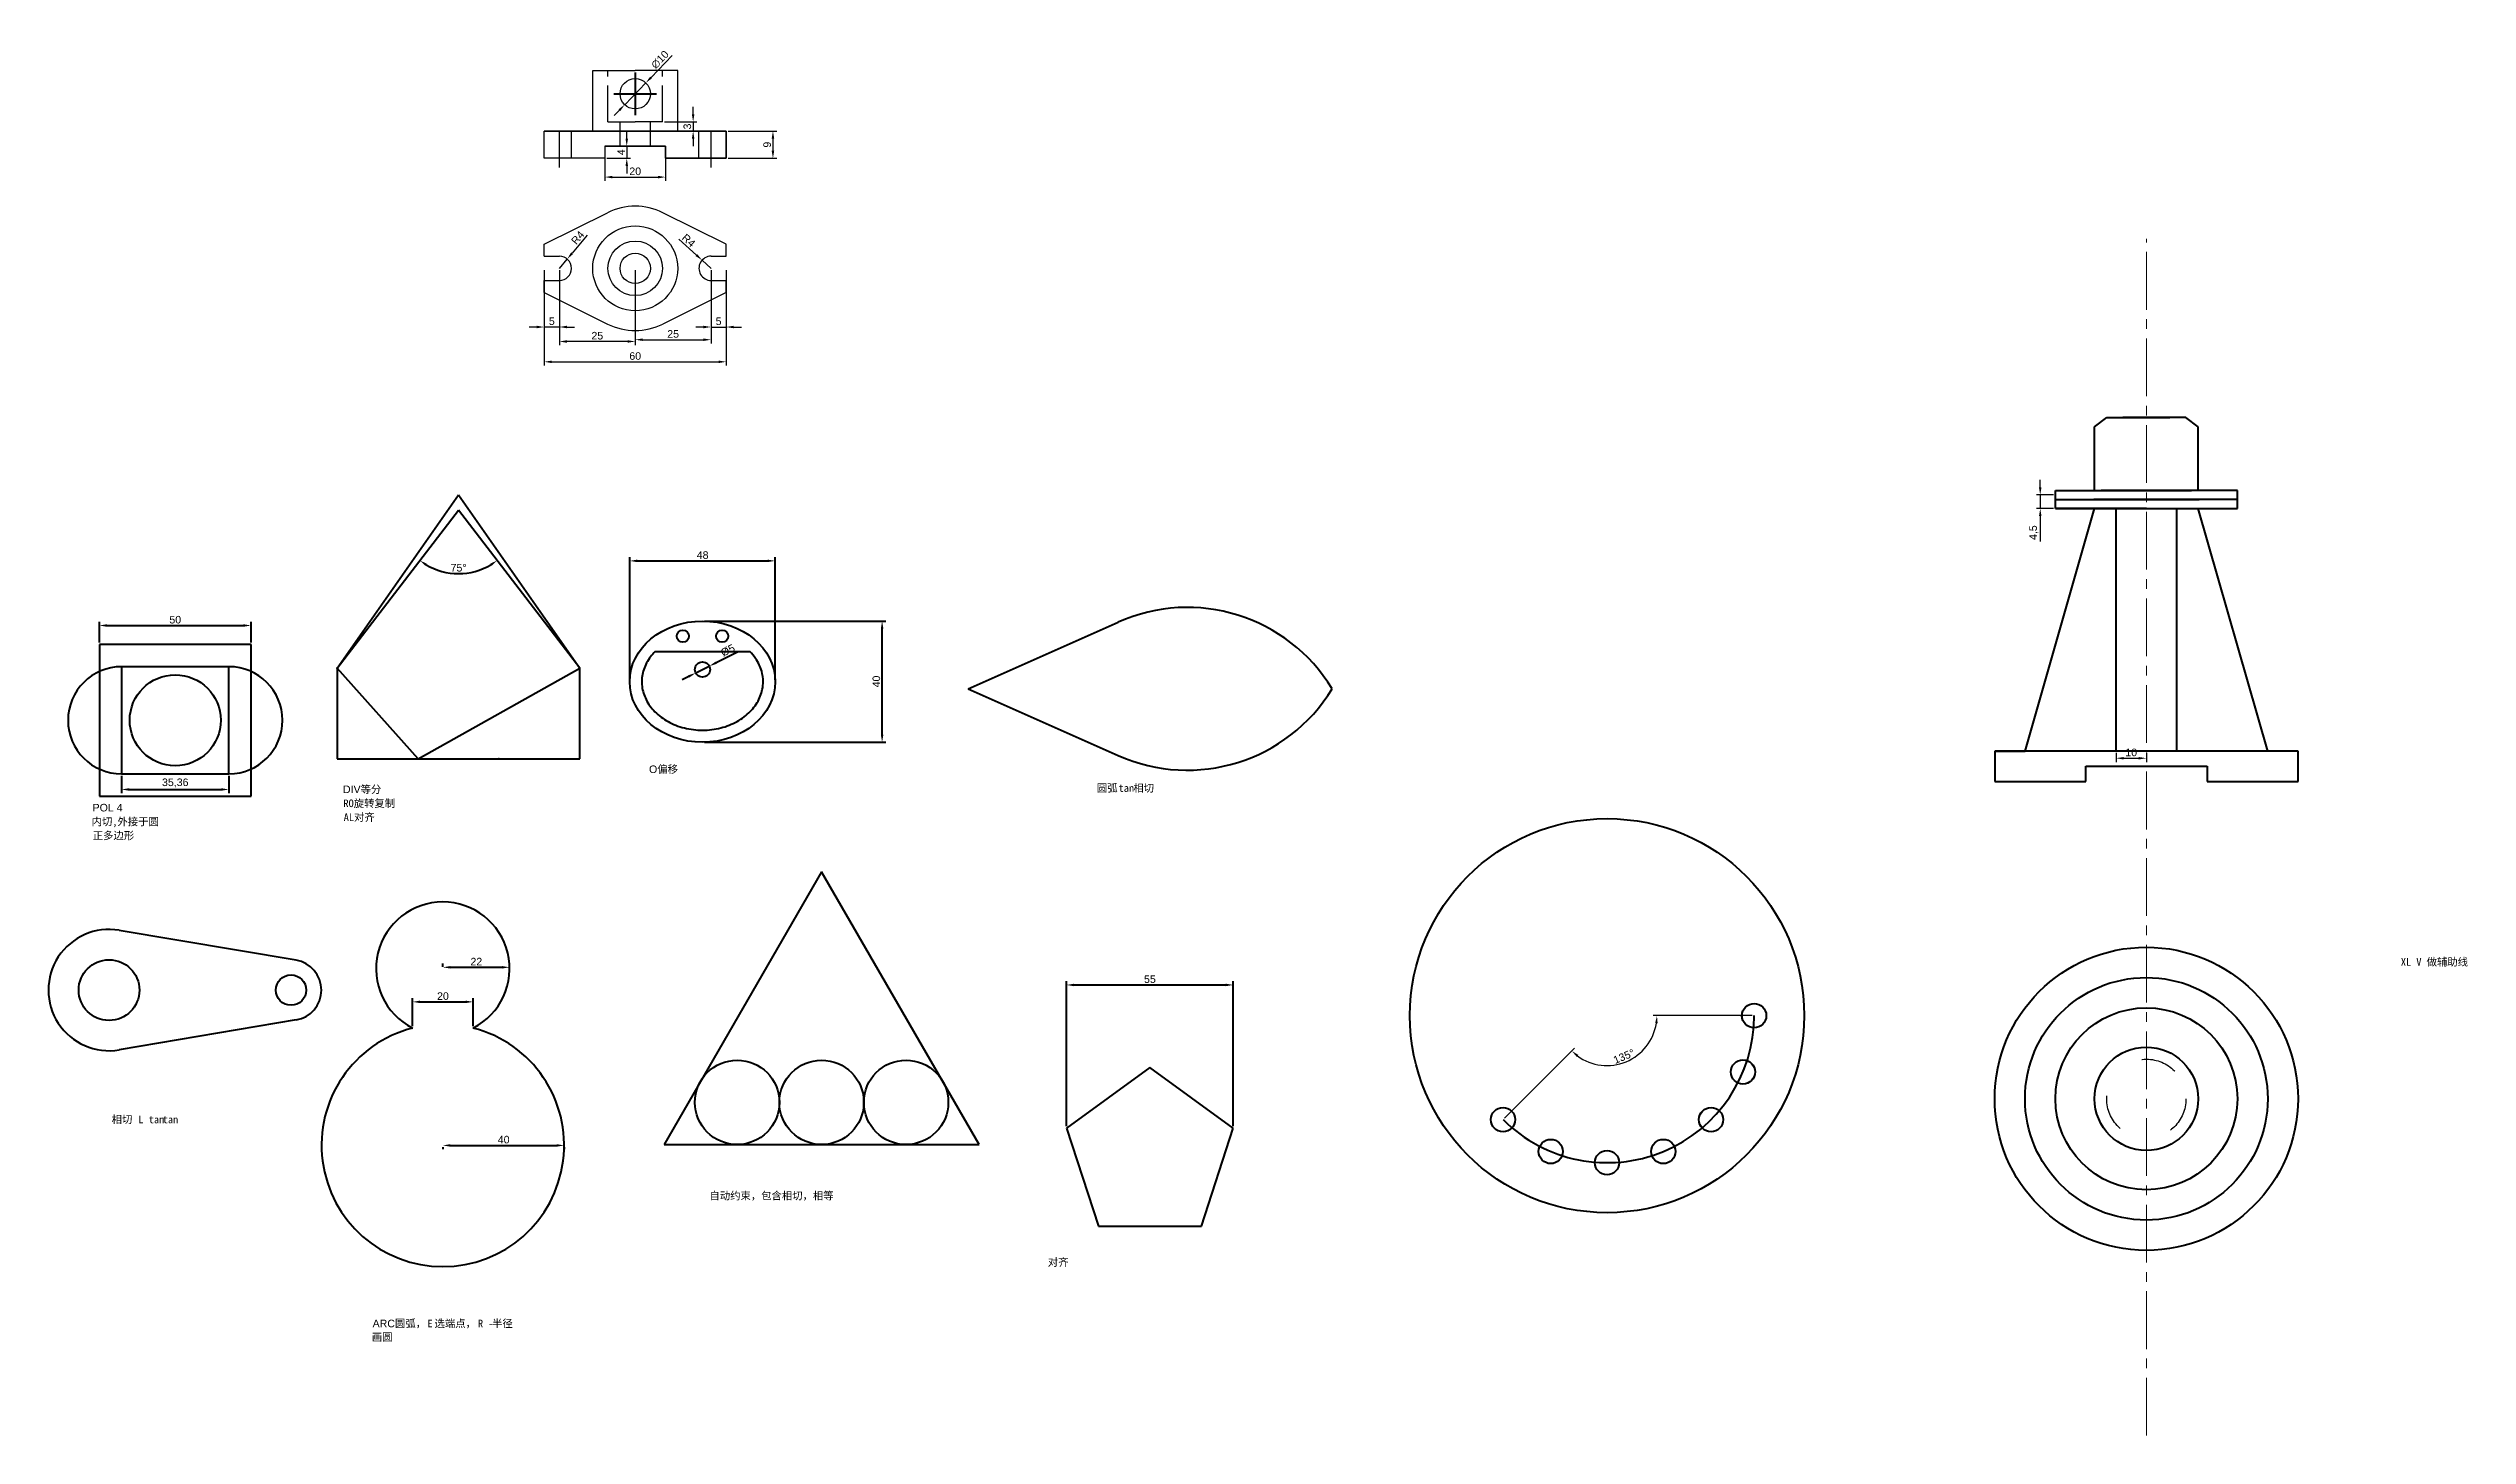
# Model space of a CAD drawing. Header units: millimetres. Extents: x -16 to 1184, y -150 to 308.
# Drawn here: x 386 to 1184, y -150 to 308 of the extents above; entities that cross this region are included whole.
import ezdxf

# ---------------------------------------------------------------- set-up
doc = ezdxf.new("R2010")
doc.units = ezdxf.units.MM
for name, pattern in [('ACAD_ISO02W100', [15, 12, -3]), ('ACAD_ISO03W100', [30, 12, -18]), ('CENTER2', [28.575, 19.05, -3.175, 3.175, -3.175])]:
    doc.linetypes.add(name, pattern=pattern)
doc.layers.get('0').update_dxf_attribs({"lineweight": 140})
doc.layers.add('图层1', color=7, linetype='ACAD_ISO03W100')
doc.layers.add('虚线层', color=4, linetype='ACAD_ISO02W100', lineweight=25)
doc.styles.add('MtXpl_', font='')
doc.styles.get("Standard").update_dxf_attribs({"font": 'arial.ttf'})
doc.styles.get('MtXpl_').set_extended_font_data('SimSun')
doc.dimstyles.new('ISO-25', dxfattribs={"dimtxt": 2.5, "dimasz": 2.5, "dimexe": 1.25, "dimexo": 0.625, "dimtad": 1, "dimtxsty": 'Standard', "dimcen": 2.5, "dimadec": 0, "dimazin": 0, "dimtfac": 1, "dimtmove": 0, "dimatfit": 3, "dimfxl": 1, "dimarcsym": 0})

msp = doc.modelspace()

# ---------------------------------------------------------------- texts
for s, rotation, p in [('75°', 360, (519.089, 134.898)), ('Ø5', 26.549742, (608.951, 106.784)), ('40', 90, (660.697, 96.686))]:
    msp.add_text(s, height=2.5, rotation=rotation).set_placement(p)
for s, p in [('48', (600.246, 139.094)), ('50', (426.379, 117.771)), ('35,36', (423.948, 64.125)), ('DIV', (483.604, 61.803)), ('O', (584.515, 68.431)), ('POL 4', (401.053, 55.761)), ('22', (525.638, 4.963)), ('55', (747.713, -0.822)), ('20', (514.629, -6.403)), ('40', (534.658, -53.755)), ('ARC', (493.376, -114.431))]:
    msp.add_text(s, height=2.5).set_placement(p)
at = {"style": 'MtXpl_'}
for s, p in [('等分', (489.426, 61.803)), ('偏移', (587.232, 68.431)), ('圆弧', (732.177, 62.233)), ('tan', (739.328, 62.233)), ('相切', (744.183, 62.233)), ('RO旋转复制', (483.761, 57.19)), ('内切,外接于圆', (400.75, 51.147)), ('正多边形', (401.113, 46.548)), ('AL对齐', (483.845, 52.59)), ('XL V 做辅助线', (1162.08, 4.855)), ('相切', (407.333, -47.126)), (' L tan ', (414.483, -47.126)), ('tan', (424.192, -47.126)), ('自动约束，包含相切，相等', (604.447, -72.275)), ('对齐', (716.004, -94.229)), ('圆弧，', (500.75, -114.431)), ('选端点，', (513.806, -114.431)), ('半径', (532.763, -114.431)), ('画圆', (493.125, -118.947)), ('E', (511.476, -114.431)), ('R -', (528.107, -114.431))]:
    msp.add_text(s, height=2.5, dxfattribs=at).set_placement(p)

# ---------------------------------------------------------------- blocks, each defined once
blk = doc.blocks.new('*U5')
blk.add_circle((4, 4), 4)
blk = doc.blocks.new('*U6')
at = {"color": 0, "linetype": 'ByBlock', "lineweight": -2, "transparency": 16777216}
for p, rotation in [((2560.21, 51.44), 59.99999999999999), ((2564.21, 55.44), 120), ((2557.28, 62.37), 240), ((2553.28, 58.37), 299.9999999999999), ((2562.75, 60.91), 180)]:
    blk.add_blockref('*U5', p, dxfattribs=dict(at, rotation=rotation))
blk.add_blockref('*U5', (2554.75, 52.91), dxfattribs=at)
blk = doc.blocks.new('*U3')
at = {"rotation": 90}
blk.add_blockref('*U6', (56.91, -2558.75), dxfattribs=at)
blk = doc.blocks.new('*U4')
at = {"color": 0, "linetype": 'ByBlock', "lineweight": -2, "transparency": 16777216}
for p, rotation in [((948.87, -11.62), 270), ((945.18, -30.18), 247.4999999999999), ((866.08, -45.92), 134.9999999999997), ((934.67, -45.92), 224.9999999999999), ((881.81, -56.43), 157.4999999999997), ((900.37, -60.12), 180), ((918.93, -56.43), 202.4999999999998)]:
    blk.add_blockref('*U3', p, dxfattribs=dict(at, rotation=rotation))
blk = doc.blocks.new('*D7')
at = {"color": 0, "lineweight": -2, "transparency": 16777216}
for p, q in [((948.25, -11.62), (915.58, -11.62)), ((866.52, -45.47), (889.62, -22.37))]:
    blk.add_line(p, q, dxfattribs=at)
blk.add_arc((900.37, -11.62), 16.45, 233.71367, 351.28633, dxfattribs=at)
at = {"color": 0, "transparency": 16777216}
for points in [[(916.22, -14.08), (917.05, -14.14), (916.83, -11.62)], [(890.36, -25.2), (890.91, -24.57), (888.74, -23.26)]]:
    blk.add_solid(points, dxfattribs=at)
at = {"layer": 'Defpoints', "color": 0, "transparency": 16777216}
for p in [(900.37, -11.62), (948.87, -11.62), (900.37, -28.07), (866.08, -45.92)]:
    blk.add_point(p, dxfattribs=at)
at = {"color": 0, "transparency": 16777216, "insert": (905.94, -25.06), "char_height": 2.5, "attachment_point": 5, "rotation": 22.5}
blk.add_mtext('135°', dxfattribs=at)
blk = doc.blocks.new('*D16')
at = {"color": 0, "lineweight": -2, "transparency": 16777216}
for p, q in [((549.96, 228.31), (549.96, 202.85)), ((609.96, 228.31), (609.96, 202.85)), ((552.46, 204.1), (607.46, 204.1))]:
    blk.add_line(p, q, dxfattribs=at)
at = {"color": 0, "transparency": 16777216}
for points in [[(552.46, 204.51), (552.46, 203.68), (549.96, 204.1)], [(607.46, 204.51), (607.46, 203.68), (609.96, 204.1)]]:
    blk.add_solid(points, dxfattribs=at)
at = {"layer": 'Defpoints', "color": 0, "transparency": 16777216}
for p in [(549.96, 228.94), (609.96, 228.94), (609.96, 204.1)]:
    blk.add_point(p, dxfattribs=at)
at = {"color": 0, "transparency": 16777216, "insert": (579.96, 206), "char_height": 2.5, "attachment_point": 5}
blk.add_mtext('60', dxfattribs=at)
blk = doc.blocks.new('*D17')
at = {"color": 0, "lineweight": -2, "transparency": 16777216}
for p, q in [((554.96, 234.31), (554.96, 209.55)), ((579.96, 234.31), (579.96, 209.55)), ((577.46, 210.8), (557.46, 210.8))]:
    blk.add_line(p, q, dxfattribs=at)
at = {"color": 0, "transparency": 16777216}
for points in [[(557.46, 211.22), (557.46, 210.39), (554.96, 210.8)], [(577.46, 211.22), (577.46, 210.39), (579.96, 210.8)]]:
    blk.add_solid(points, dxfattribs=at)
at = {"layer": 'Defpoints', "color": 0, "transparency": 16777216}
for p in [(554.96, 234.94), (579.96, 234.94), (554.96, 210.8)]:
    blk.add_point(p, dxfattribs=at)
at = {"color": 0, "transparency": 16777216, "insert": (567.46, 212.7), "char_height": 2.5, "attachment_point": 5}
blk.add_mtext('25', dxfattribs=at)
blk = doc.blocks.new('*D18')
at = {"color": 0, "lineweight": -2, "transparency": 16777216}
for p, q in [((579.96, 234.31), (579.96, 210.14)), ((604.96, 234.31), (604.96, 210.14)), ((582.46, 211.39), (602.46, 211.39))]:
    blk.add_line(p, q, dxfattribs=at)
at = {"color": 0, "transparency": 16777216}
for points in [[(582.46, 211.81), (582.46, 210.98), (579.96, 211.39)], [(602.46, 211.81), (602.46, 210.98), (604.96, 211.39)]]:
    blk.add_solid(points, dxfattribs=at)
at = {"layer": 'Defpoints', "color": 0, "transparency": 16777216}
for p in [(579.96, 234.94), (604.96, 234.94), (604.96, 211.39)]:
    blk.add_point(p, dxfattribs=at)
at = {"color": 0, "transparency": 16777216, "insert": (592.46, 213.29), "char_height": 2.5, "attachment_point": 5}
blk.add_mtext('25', dxfattribs=at)
blk = doc.blocks.new('*D19')
at = {"color": 0, "lineweight": -2, "transparency": 16777216}
for p, q in [((604.96, 234.31), (604.96, 214.33)), ((609.96, 234.31), (609.96, 214.33)), ((602.46, 215.58), (599.96, 215.58)), ((604.96, 215.58), (609.96, 215.58)), ((612.46, 215.58), (614.96, 215.58))]:
    blk.add_line(p, q, dxfattribs=at)
at = {"color": 0, "transparency": 16777216}
for points in [[(602.46, 216), (602.46, 215.16), (604.96, 215.58)], [(612.46, 216), (612.46, 215.16), (609.96, 215.58)]]:
    blk.add_solid(points, dxfattribs=at)
at = {"layer": 'Defpoints', "color": 0, "transparency": 16777216}
for p in [(604.96, 234.94), (609.96, 234.94), (609.96, 215.58)]:
    blk.add_point(p, dxfattribs=at)
at = {"color": 0, "transparency": 16777216, "insert": (607.46, 217.48), "char_height": 2.5, "attachment_point": 5}
blk.add_mtext('5', dxfattribs=at)
blk = doc.blocks.new('*D20')
at = {"color": 0, "lineweight": -2, "transparency": 16777216}
for p, q in [((549.96, 234.31), (549.96, 214.33)), ((554.96, 234.31), (554.96, 214.33)), ((547.46, 215.58), (544.96, 215.58)), ((554.96, 215.58), (549.96, 215.58)), ((557.46, 215.58), (559.96, 215.58))]:
    blk.add_line(p, q, dxfattribs=at)
at = {"color": 0, "transparency": 16777216}
for points in [[(547.46, 216), (547.46, 215.16), (549.96, 215.58)], [(557.46, 216), (557.46, 215.16), (554.96, 215.58)]]:
    blk.add_solid(points, dxfattribs=at)
at = {"layer": 'Defpoints', "color": 0, "transparency": 16777216}
for p in [(549.96, 234.94), (554.96, 234.94), (549.96, 215.58)]:
    blk.add_point(p, dxfattribs=at)
at = {"color": 0, "transparency": 16777216, "insert": (552.46, 217.48), "char_height": 2.5, "attachment_point": 5}
blk.add_mtext('5', dxfattribs=at)
blk = doc.blocks.new('*D21')
at = {"color": 0, "lineweight": -2, "transparency": 16777216}
for p, q in [((564.14, 245.87), (559.14, 239.92)), ((554.96, 234.94), (557.54, 238))]:
    blk.add_line(p, q, dxfattribs=at)
at = {"color": 0, "transparency": 16777216}
blk.add_solid([(558.82, 240.19), (559.46, 239.65), (557.54, 238)], dxfattribs=at)
at = {"layer": 'Defpoints', "color": 0, "transparency": 16777216}
for p in [(554.96, 234.94), (557.54, 238)]:
    blk.add_point(p, dxfattribs=at)
at = {"color": 0, "transparency": 16777216, "insert": (561.01, 245.06), "char_height": 2.5, "attachment_point": 5, "rotation": 49.99634}
blk.add_mtext('R4', dxfattribs=at)
blk = doc.blocks.new('*D22')
at = {"color": 0, "lineweight": -2, "transparency": 16777216}
for p, q in [((594.38, 244.52), (600.15, 239.3)), ((604.96, 234.94), (602, 237.62))]:
    blk.add_line(p, q, dxfattribs=at)
at = {"color": 0, "transparency": 16777216}
blk.add_solid([(600.43, 239.61), (599.87, 238.99), (602, 237.62)], dxfattribs=at)
at = {"layer": 'Defpoints', "color": 0, "transparency": 16777216}
for p in [(602, 237.62), (604.96, 234.94)]:
    blk.add_point(p, dxfattribs=at)
at = {"color": 0, "transparency": 16777216, "insert": (597.6, 244.14), "char_height": 2.5, "attachment_point": 5, "rotation": 317.84376}
blk.add_mtext('R4', dxfattribs=at)
blk = doc.blocks.new('*D23')
at = {"color": 0, "lineweight": -2, "transparency": 16777216}
for p, q in [((592.17, 305.13), (585.18, 297.91)), ((576.49, 288.93), (583.44, 296.12)), ((574.75, 287.14), (573.01, 285.34))]:
    blk.add_line(p, q, dxfattribs=at)
at = {"color": 0, "transparency": 16777216}
for points in [[(584.88, 298.2), (585.48, 297.62), (583.44, 296.12)], [(574.45, 287.43), (575.05, 286.85), (576.49, 288.93)]]:
    blk.add_solid(points, dxfattribs=at)
at = {"layer": 'Defpoints', "color": 0, "transparency": 16777216}
for p in [(583.44, 296.12), (576.49, 288.93)]:
    blk.add_point(p, dxfattribs=at)
at = {"color": 0, "transparency": 16777216, "insert": (588.13, 303.79), "char_height": 2.5, "attachment_point": 5, "rotation": 45.92415}
blk.add_mtext('∅10', dxfattribs=at)
blk = doc.blocks.new('*D24')
at = {"color": 0, "lineweight": -2, "transparency": 16777216}
for p, q in [((599.06, 285.74), (599.06, 288.24)), ((589.59, 283.24), (600.31, 283.24)), ((589.59, 280.24), (600.31, 280.24)), ((599.06, 283.24), (599.06, 280.24)), ((599.06, 277.74), (599.06, 275.24))]:
    blk.add_line(p, q, dxfattribs=at)
at = {"color": 0, "transparency": 16777216}
for points in [[(598.64, 285.74), (599.47, 285.74), (599.06, 283.24)], [(598.64, 277.74), (599.47, 277.74), (599.06, 280.24)]]:
    blk.add_solid(points, dxfattribs=at)
at = {"layer": 'Defpoints', "color": 0, "transparency": 16777216}
for p in [(588.96, 283.24), (588.96, 280.24), (599.06, 280.24)]:
    blk.add_point(p, dxfattribs=at)
at = {"color": 0, "transparency": 16777216, "insert": (597.15, 281.74), "char_height": 2.5, "attachment_point": 5, "rotation": 90}
blk.add_mtext('3', dxfattribs=at)
blk = doc.blocks.new('*D25')
at = {"color": 0, "lineweight": -2, "transparency": 16777216}
for p, q in [((610.59, 280.24), (626.62, 280.24)), ((610.59, 271.24), (626.62, 271.24)), ((625.37, 277.74), (625.37, 273.74))]:
    blk.add_line(p, q, dxfattribs=at)
at = {"color": 0, "transparency": 16777216}
for points in [[(624.95, 277.74), (625.79, 277.74), (625.37, 280.24)], [(624.95, 273.74), (625.79, 273.74), (625.37, 271.24)]]:
    blk.add_solid(points, dxfattribs=at)
at = {"layer": 'Defpoints', "color": 0, "transparency": 16777216}
for p in [(609.96, 280.24), (609.96, 271.24), (625.37, 271.24)]:
    blk.add_point(p, dxfattribs=at)
at = {"color": 0, "transparency": 16777216, "insert": (623.47, 275.74), "char_height": 2.5, "attachment_point": 5, "rotation": 90}
blk.add_mtext('9', dxfattribs=at)
blk = doc.blocks.new('*D26')
at = {"color": 0, "lineweight": -2, "transparency": 16777216}
for p, q in [((577.18, 277.74), (577.18, 280.24)), ((570.59, 275.24), (578.43, 275.24)), ((570.59, 271.24), (578.43, 271.24)), ((577.18, 275.24), (577.18, 271.24)), ((577.18, 268.74), (577.18, 266.24))]:
    blk.add_line(p, q, dxfattribs=at)
at = {"color": 0, "transparency": 16777216}
for points in [[(576.76, 277.74), (577.59, 277.74), (577.18, 275.24)], [(576.76, 268.74), (577.59, 268.74), (577.18, 271.24)]]:
    blk.add_solid(points, dxfattribs=at)
at = {"layer": 'Defpoints', "color": 0, "transparency": 16777216}
for p in [(569.96, 275.24), (569.96, 271.24), (577.18, 271.24)]:
    blk.add_point(p, dxfattribs=at)
at = {"color": 0, "transparency": 16777216, "insert": (575.3, 273.24), "char_height": 2.5, "attachment_point": 5, "rotation": 90}
blk.add_mtext('4', dxfattribs=at)
blk = doc.blocks.new('*D27')
at = {"color": 0, "lineweight": -2, "transparency": 16777216}
for p, q in [((569.96, 272.62), (569.96, 263.79)), ((589.96, 272.62), (589.96, 263.79)), ((572.46, 265.04), (587.46, 265.04))]:
    blk.add_line(p, q, dxfattribs=at)
at = {"color": 0, "transparency": 16777216}
for points in [[(572.46, 265.46), (572.46, 264.62), (569.96, 265.04)], [(587.46, 265.46), (587.46, 264.62), (589.96, 265.04)]]:
    blk.add_solid(points, dxfattribs=at)
at = {"layer": 'Defpoints', "color": 0, "transparency": 16777216}
for p in [(569.96, 273.24), (589.96, 273.24), (589.96, 265.04)]:
    blk.add_point(p, dxfattribs=at)
at = {"color": 0, "transparency": 16777216, "insert": (579.96, 266.94), "char_height": 2.5, "attachment_point": 5}
blk.add_mtext('20', dxfattribs=at)
blk = doc.blocks.new('*D9')
at = {"color": 0, "lineweight": -2, "transparency": 16777216}
for p, q in [((1068.18, 75.06), (1068.18, 72.06)), ((1070.68, 73.31), (1075.68, 73.31)), ((1078.18, 75.06), (1078.18, 72.06))]:
    blk.add_line(p, q, dxfattribs=at)
at = {"color": 0, "transparency": 16777216}
for points in [[(1070.68, 73.72), (1070.68, 72.89), (1068.18, 73.31)], [(1075.68, 73.72), (1075.68, 72.89), (1078.18, 73.31)]]:
    blk.add_solid(points, dxfattribs=at)
at = {"layer": 'Defpoints', "color": 0, "transparency": 16777216}
for p in [(1068.18, 75.69), (1078.18, 75.69), (1078.18, 73.31)]:
    blk.add_point(p, dxfattribs=at)
at = {"color": 0, "transparency": 16777216, "insert": (1073.18, 75.21), "char_height": 2.5, "attachment_point": 5}
blk.add_mtext('10', dxfattribs=at)
blk = doc.blocks.new('*D10')
at = {"color": 0, "lineweight": -2, "transparency": 16777216}
for p, q in [((1047.55, 160.19), (1041.94, 160.19)), ((1043.19, 162.69), (1043.19, 165.19)), ((1043.19, 160.19), (1043.19, 155.69)), ((1047.55, 155.69), (1041.94, 155.69)), ((1043.19, 153.19), (1043.19, 144.77))]:
    blk.add_line(p, q, dxfattribs=at)
at = {"color": 0, "transparency": 16777216}
for points in [[(1042.77, 162.69), (1043.61, 162.69), (1043.19, 160.19)], [(1042.77, 153.19), (1043.61, 153.19), (1043.19, 155.69)]]:
    blk.add_solid(points, dxfattribs=at)
at = {"layer": 'Defpoints', "color": 0, "transparency": 16777216}
for p in [(1048.18, 160.19), (1043.19, 155.69), (1048.18, 155.69)]:
    blk.add_point(p, dxfattribs=at)
at = {"color": 0, "transparency": 16777216, "insert": (1041.07, 147.73), "char_height": 2.5, "attachment_point": 5, "rotation": 90}
blk.add_mtext('4,5', dxfattribs=at)
blk = doc.blocks.new('*U11')
at = {"color": 0, "linetype": 'CENTER2', "lineweight": 0, "transparency": 16777216}
blk.add_line((0, -265.87), (0, 128.94), dxfattribs=at)

# ---------------------------------------------------------------- dimensions: what is measured, and where the dimension line sits
dim = msp.add_diameter_dim_2p(p1=(576.486, 288.934), p2=(583.442, 296.118), dimstyle='ISO-25')
dim.commit()
dim.dimension.update_dxf_attribs({"geometry": '*D23', "text_midpoint": (588.128, 303.791)})
for base, p1, p2, picture, middle in [((599.056, 280.241), (588.964, 283.241), (588.964, 280.241), '*D24', (597.154, 281.741)), ((577.178, 271.241), (569.964, 275.241), (569.964, 271.241), '*D26', (575.303, 273.241)), ((625.37, 271.241), (609.964, 280.241), (609.964, 271.241), '*D25', (623.468, 275.741)), ((1043.191, 155.688), (1048.18, 160.188), (1048.18, 155.688), '*D10', (1041.068, 147.728))]:
    dim = msp.add_linear_dim(base=base, p1=p1, p2=p2, angle=90, dimstyle='ISO-25')
    dim.commit()
    dim.dimension.update_dxf_attribs({"geometry": picture, "text_midpoint": middle})
for base, p1, p2, picture, middle in [((589.964, 265.04), (569.964, 273.241), (589.964, 273.241), '*D27', (579.964, 266.941)), ((554.964, 210.802), (579.964, 234.938), (554.964, 234.938), '*D17', (567.464, 212.704)), ((604.964, 211.393), (579.964, 234.938), (604.964, 234.938), '*D18', (592.464, 213.294)), ((609.964, 215.581), (604.964, 234.938), (609.964, 234.938), '*D19', (607.464, 217.477)), ((1078.18, 73.306), (1068.18, 75.688), (1078.18, 75.688), '*D9', (1073.18, 75.208))]:
    dim = msp.add_linear_dim(base=base, p1=p1, p2=p2, dimstyle='ISO-25')
    dim.commit()
    dim.dimension.update_dxf_attribs({"geometry": picture, "text_midpoint": middle})
for center, mpoint, picture, middle in [((554.964, 234.938), (557.536, 238.002), '*D21', (561.008, 245.057)), ((604.964, 234.938), (601.999, 237.623), '*D22', (597.597, 244.138))]:
    dim = msp.add_radius_dim(center=center, mpoint=mpoint, dimstyle='ISO-25')
    dim.commit()
    dim.dimension.update_dxf_attribs({"geometry": picture, "text_midpoint": middle})
for base, p1, p2, picture, middle in [((549.964, 215.581), (554.964, 234.938), (549.964, 234.938), '*D20', (552.464, 215.581)), ((609.964, 204.098), (549.964, 228.938), (609.964, 228.938), '*D16', (579.964, 204.098))]:
    dim = msp.add_linear_dim(base=base, p1=p1, p2=p2, dimstyle='ISO-25')
    dim.commit()
    dim.dimension.update_dxf_attribs({"geometry": picture, "text_midpoint": middle, "dimtype": 160})
dim = msp.add_angular_dim_3p(base=(900.374, -28.075), center=(900.374, -11.621), p1=(866.079, -45.915), p2=(948.874, -11.621), dimstyle='ISO-25')
dim.commit()
dim.dimension.update_dxf_attribs({"geometry": '*D7', "text_midpoint": (905.943, -25.065)})

# ---------------------------------------------------------------- linework, layer by layer
at = {"linetype": 'CENTER2'}
for p, q in [((579.964, 299.526), (579.964, 285.526)), ((572.964, 292.526), (586.964, 292.526))]:
    msp.add_line(p, q, dxfattribs=at)
for p, q in [((1061.119, 182.688), (1065.119, 185.688)), ((1065.119, 185.688), (1085.921, 185.688)), ((1091.24, 185.688), (1070.438, 185.688)), ((1095.24, 182.688), (1091.24, 185.688)), ((1061.119, 161.688), (1061.119, 182.688)), ((1095.24, 161.688), (1095.24, 182.688)), ((481.696, 103.06), (521.696, 160.186)), ((521.696, 160.186), (561.696, 103.06)), ((1048.18, 158.688), (1048.18, 161.688)), ((1048.18, 161.688), (1093.053, 161.688)), ((1108.18, 161.688), (1063.306, 161.688)), ((1108.18, 158.688), (1108.18, 161.688)), ((481.696, 103.06), (521.696, 155.189)), ((561.696, 103.06), (521.696, 155.189)), ((1038.18, 75.688), (1061.119, 155.688)), ((1048.18, 155.688), (1048.18, 158.688)), ((1048.18, 158.688), (1095.546, 158.688)), ((1048.18, 155.688), (1095.24, 155.688)), ((1078.18, 155.688), (1048.18, 155.688)), ((1108.18, 158.688), (1060.813, 158.688)), ((1068.18, 75.688), (1068.18, 155.688)), ((1078.18, 155.688), (1108.18, 155.688)), ((1088.18, 75.688), (1088.18, 155.688)), ((1118.18, 75.688), (1095.24, 155.688)), ((1108.18, 155.688), (1108.18, 158.688)), ((578.134, 99.192), (578.134, 139.677)), ((580.634, 138.427), (623.634, 138.427)), ((626.134, 99.192), (626.134, 139.677)), ((403.311, 111.462), (403.311, 118.353)), ((405.811, 117.103), (450.811, 117.103)), ((453.311, 111.462), (453.311, 118.353)), ((602.759, 118.567), (662.615, 118.567)), ((661.365, 81.067), (661.365, 116.067)), ((689.748, 96.218), (739.171, 118.222)), ((403.311, 110.837), (403.311, 60.837)), ((453.311, 110.837), (403.311, 110.837)), ((453.311, 60.837), (453.311, 110.837)), ((586.548, 108.564), (617.719, 108.564)), ((613.877, 108.434), (606.606, 104.801)), ((410.633, 103.514), (410.633, 68.159)), ((445.988, 103.514), (410.633, 103.514)), ((445.988, 68.159), (445.988, 103.514)), ((481.696, 103.06), (481.696, 73.06)), ((508.363, 73.06), (481.696, 103.06)), ((508.363, 73.06), (561.696, 103.06)), ((561.696, 73.06), (561.696, 103.06)), ((597.661, 100.332), (595.424, 99.214)), ((599.897, 101.449), (604.37, 103.684)), ((689.748, 96.218), (739.171, 74.214)), ((481.696, 73.06), (561.696, 73.06)), ((602.759, 78.567), (662.615, 78.567)), ((1128.18, 75.688), (1028.18, 75.688)), ((1028.18, 75.688), (1028.18, 65.688)), ((1028.18, 75.688), (1038.18, 75.688)), ((1128.18, 65.688), (1128.18, 75.688)), ((410.633, 68.159), (445.988, 68.159)), ((410.633, 67.534), (410.633, 61.756)), ((445.988, 67.534), (445.988, 61.756)), ((1028.18, 65.688), (1058.18, 65.688)), ((1058.18, 65.688), (1058.18, 70.688)), ((1058.18, 70.688), (1098.18, 70.688)), ((1098.18, 70.688), (1098.18, 65.688)), ((1098.18, 65.688), (1128.18, 65.688)), ((403.311, 60.837), (453.311, 60.837)), ((413.133, 63.006), (443.488, 63.006)), ((641.425, 35.855), (589.463, -54.145)), ((693.386, -54.145), (641.425, 35.855)), ((468.152, 6.672), (409.819, 16.532)), ((516.539, 4.529), (516.539, 5.588)), ((519.039, 4.338), (536.039, 4.338)), ((538.539, 4.529), (538.539, 5.588)), ((506.539, -15.067), (506.539, -5.821)), ((509.039, -7.071), (524.039, -7.071)), ((526.539, -15.067), (526.539, -5.821)), ((722.158, -48.073), (722.158, -0.239)), ((724.658, -1.489), (774.658, -1.489)), ((777.158, -48.074), (777.158, -0.239)), ((468.152, -13.048), (409.819, -22.908)), ((749.658, -28.719), (722.158, -48.698)), ((777.158, -48.699), (749.658, -28.719)), ((516.539, -55.047), (516.539, -55.672)), ((519.039, -54.422), (554.039, -54.422)), ((556.539, -55.047), (556.539, -55.672)), ((589.463, -54.145), (693.386, -54.145)), ((722.158, -48.698), (732.662, -81.026)), ((766.653, -81.027), (777.158, -48.699)), ((732.662, -81.026), (766.653, -81.027))]:
    msp.add_line(p, q)
for centre, radius in [((595.634, 113.567), 2), ((595.634, 113.567), 2), ((608.634, 113.567), 2), ((602.134, 102.567), 2.5), ((428.311, 85.837), 15), ((900.374, -11.621), 65), ((1078.18, -39.044), 50), ((406.485, -3.188), 10), ((466.485, -3.188), 5), ((1078.18, -39.044), 40), ((1078.18, -39.044), 30), ((1078.18, -39.044), 17.06), ((613.579, -40.222), 13.923), ((641.425, -40.222), 13.923), ((669.271, -40.222), 13.923)]:
    msp.add_circle(centre, radius)
for centre, radius, start, end in [((521.696, 155.189), 20.959, 239.338284, 300.661716), ((761.943, 67.075), 55.988, 31.367457, 114), ((410.633, 85.837), 17.678, 90, 270), ((445.988, 85.837), 17.678, 270, 90), ((761.943, 125.361), 55.988, 246, 328.632543), ((516.539, 3.904), 22, 297.035692, 242.964308), ((406.485, -3.188), 20, 80.405932, 279.594068), ((466.485, -3.188), 10, 279.594068, 80.405932), ((516.539, -54.422), 40, 104.477512, 75.522488), ((900.374, -11.621), 48.5, 225, 0)]:
    msp.add_arc(centre, radius, start, end)
msp.add_ellipse((602.134, 98.567), major_axis=(24, 0), ratio=0.8333333)
msp.add_open_spline([(586.548, 108.564), (585.981, 108), (585.465, 107.408), (584.003, 105.468), (583.26, 104.046), (582.304, 101.13), (582.091, 99.635), (582.19, 96.654), (582.503, 95.165), (583.658, 92.281), (584.502, 90.885), (586.692, 88.309), (588.038, 87.13), (591.137, 85.125), (592.888, 84.3), (596.636, 83.103), (598.632, 82.732), (602.674, 82.49), (604.72, 82.619), (608.659, 83.362), (610.553, 83.976), (614.007, 85.612), (615.568, 86.634), (618.225, 88.964), (619.321, 90.272), (620.988, 93.037), (621.559, 94.494), (622.045, 96.832), (622.134, 97.699), (622.134, 98.567), (622.134, 99.716), (621.977, 100.865), (621.258, 103.464), (620.585, 104.902), (619.099, 107.06), (618.451, 107.835), (617.719, 108.564)], degree=3, knots=[2.4450423, 2.4450423, 2.4450423, 2.4450423, 2.5808663, 2.5808663, 2.8751252, 2.8751252, 3.169384, 3.169384, 3.4636428, 3.4636428, 3.7579017, 3.7579017, 4.0521605, 4.0521605, 4.3464194, 4.3464194, 4.6406782, 4.6406782, 4.9349371, 4.9349371, 5.2291959, 5.2291959, 5.5234547, 5.5234547, 5.8177136, 5.8177136, 6.1119724, 6.1119724, 6.2831853, 6.2831853, 6.2831853, 6.5099809, 6.5099809, 6.8042397, 6.8042397, 6.9797325, 6.9797325, 6.9797325, 6.9797325])
for p in [(481.696, 103.06), (481.696, 103.06), (508.363, 73.06), (508.363, 73.06), (535.03, 73.06), (535.03, 73.06), (535.03, 73.06), (535.03, 73.06)]:
    msp.add_point(p)
for points in [[(510.774, 136.815), (511.241, 137.505), (508.937, 138.561)], [(532.151, 137.505), (532.618, 136.815), (534.455, 138.561)], [(580.634, 138.843), (580.634, 138.01), (578.134, 138.427)], [(623.634, 138.843), (623.634, 138.01), (626.134, 138.427)], [(405.811, 117.52), (405.811, 116.687), (403.311, 117.103)], [(450.811, 117.52), (450.811, 116.687), (453.311, 117.103)], [(660.948, 116.067), (661.782, 116.067), (661.365, 118.567)], [(606.42, 105.174), (606.793, 104.429), (604.37, 103.684)], [(597.475, 100.704), (597.847, 99.959), (599.897, 101.449)], [(660.948, 81.067), (661.782, 81.067), (661.365, 78.567)], [(413.133, 63.422), (413.133, 62.589), (410.633, 63.006)], [(443.488, 63.422), (443.488, 62.589), (445.988, 63.006)], [(519.039, 4.755), (519.039, 3.921), (516.539, 4.338)], [(536.039, 4.755), (536.039, 3.921), (538.539, 4.338)], [(509.039, -6.654), (509.039, -7.487), (506.539, -7.071)], [(524.039, -6.654), (524.039, -7.487), (526.539, -7.071)], [(724.658, -1.073), (724.658, -1.906), (722.158, -1.489)], [(774.658, -1.073), (774.658, -1.906), (777.158, -1.489)], [(519.039, -54.005), (519.039, -54.839), (516.539, -54.422)], [(554.039, -54.005), (554.039, -54.839), (556.539, -54.422)]]:
    msp.add_solid(points)
at = {"layer": 'Defpoints'}
for p, q in [((565.964, 280.241), (565.964, 300.241)), ((565.964, 300.241), (579.964, 300.241)), ((593.964, 300.241), (579.964, 300.241)), ((593.964, 280.241), (593.964, 300.241)), ((549.964, 271.241), (549.964, 280.241)), ((549.964, 280.241), (609.964, 280.241)), ((609.964, 280.241), (549.964, 280.241)), ((609.964, 280.241), (609.964, 271.241)), ((609.964, 271.241), (609.964, 280.241)), ((569.964, 271.241), (549.964, 271.241)), ((569.964, 275.241), (589.964, 275.241)), ((569.964, 275.241), (569.964, 271.241)), ((589.964, 275.241), (569.964, 275.241)), ((589.964, 271.241), (589.964, 275.241)), ((589.964, 275.241), (589.964, 271.241)), ((609.964, 271.241), (589.964, 271.241)), ((589.964, 271.241), (609.964, 271.241)), ((549.964, 242.938), (570.853, 253.302)), ((609.964, 242.938), (589.076, 253.302)), ((549.964, 238.938), (549.964, 242.938)), ((609.964, 238.938), (609.964, 242.938)), ((549.964, 238.938), (554.964, 238.938)), ((604.964, 238.938), (609.964, 238.938)), ((549.964, 230.938), (554.964, 230.938)), ((549.964, 226.938), (549.964, 230.938)), ((549.964, 226.938), (570.853, 216.574)), ((609.964, 226.938), (589.076, 216.574)), ((604.964, 230.938), (609.964, 230.938)), ((609.964, 226.938), (609.964, 230.938))]:
    msp.add_line(p, q, dxfattribs=at)
for centre, radius in [((579.964, 292.526), 5), ((579.964, 292.526), 5), ((579.964, 234.938), 14), ((579.964, 234.938), 9), ((579.964, 234.938), 5)]:
    msp.add_circle(centre, radius, dxfattribs=at)
for centre, radius, start, end in [((579.964, 234.938), 20.5, 63.611671, 116.388329), ((554.964, 234.938), 4, 270, 90), ((604.964, 234.938), 4, 90, 270.269167), ((579.964, 234.938), 20.5, 243.611671, 296.388329)]:
    msp.add_arc(centre, radius, start, end, dxfattribs=at)
at = {"layer": '图层1'}
msp.add_circle((1078.18, -39.044), 13.06, dxfattribs=at)
at = {"layer": '虚线层'}
for p, q in [((570.964, 283.241), (570.964, 300.241)), ((588.964, 283.241), (588.964, 300.241)), ((554.964, 268.241), (554.964, 283.241)), ((558.964, 271.241), (558.964, 280.241)), ((570.964, 283.241), (579.964, 283.241)), ((574.964, 275.241), (574.964, 283.241)), ((588.964, 283.241), (579.964, 283.241)), ((584.964, 275.241), (584.964, 283.241)), ((600.964, 271.241), (600.964, 280.241)), ((604.964, 268.241), (604.964, 283.241))]:
    msp.add_line(p, q, dxfattribs=at)

# ---------------------------------------------------------------- block references
at = {"linetype": 'CENTER2', "lineweight": 0}
msp.add_blockref('*U11', (1078.18, 115.688), dxfattribs=at)
msp.add_blockref('*U4', (0, 0))

msp.set_redraw_order([(e.dxf.handle, doc.entitydb.next_handle()) for e in msp.query("TEXT MTEXT ATTDEF DIMENSION ARC_DIMENSION")])  # texts and dimensions are drawn at this point

doc.saveas('drawing.dxf')
